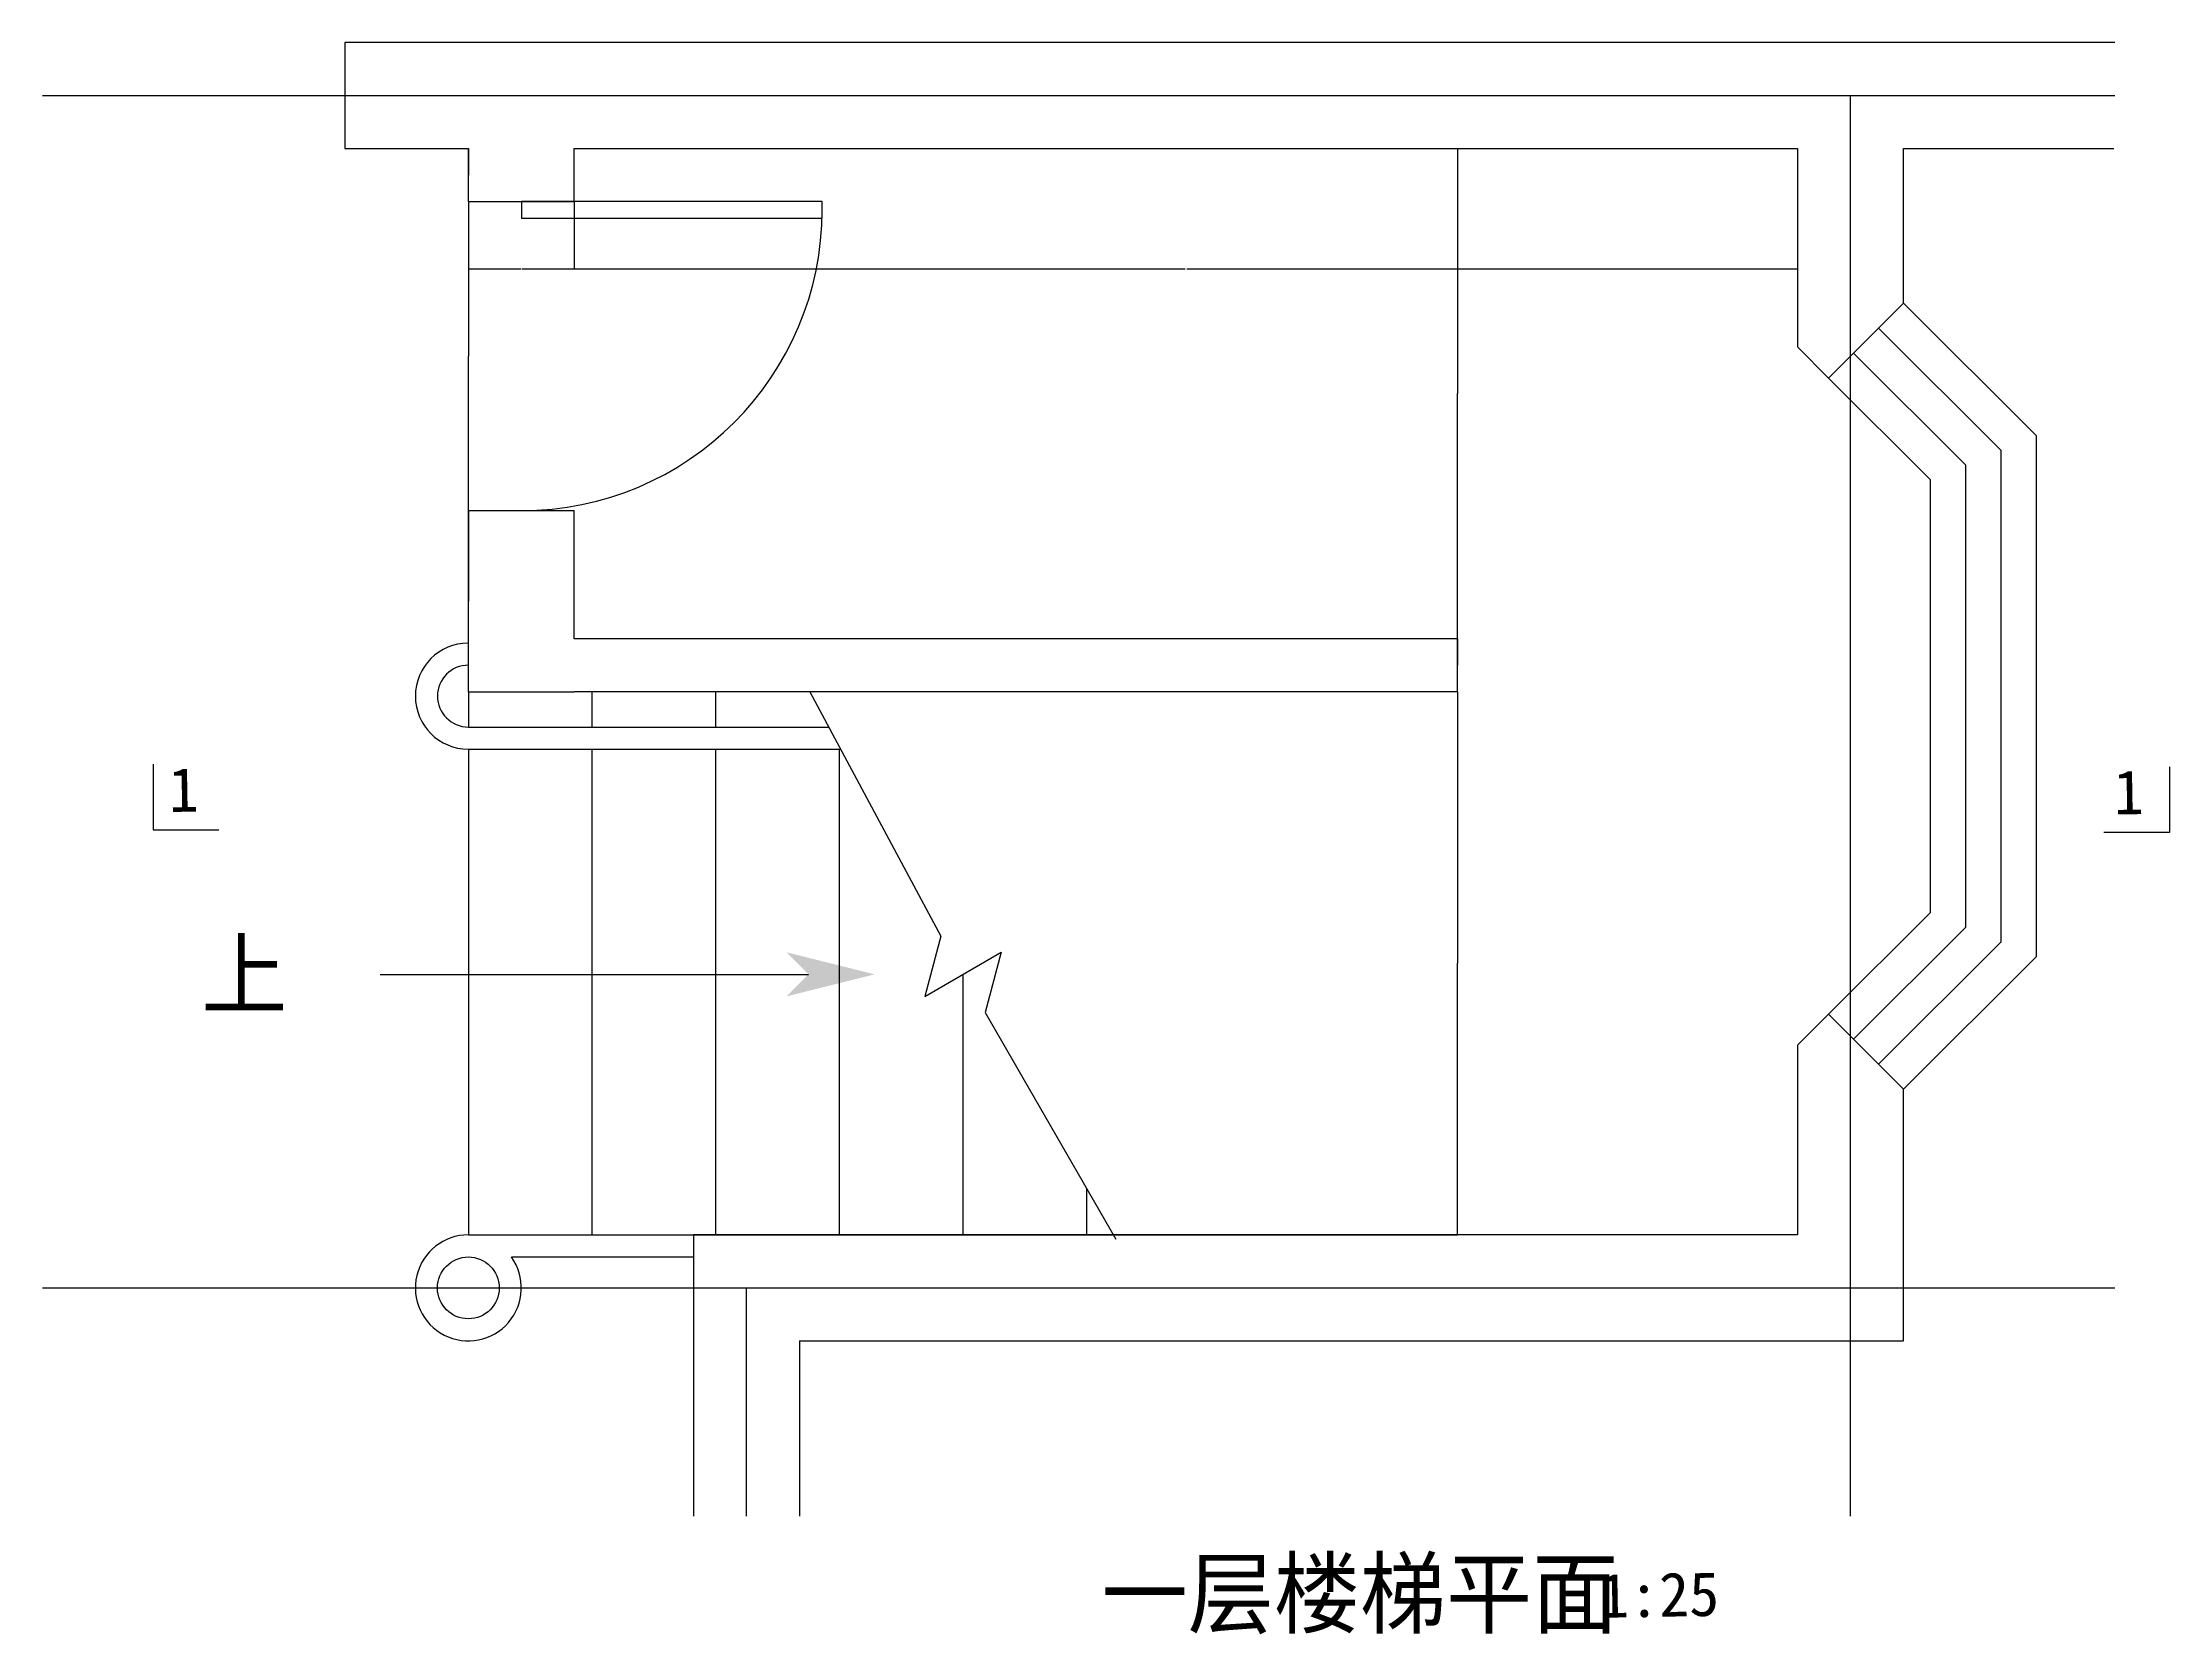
# Model space of a CAD drawing. Header units: metres. Extents: x -2092 to 57740, y -16481 to 10701.
# Drawn here: x -1932 to 2884, y -16352 to -12747 of the extents above; entities that cross this region are included whole.
import ezdxf

# ---------------------------------------------------------------- set-up
doc = ezdxf.new("R2010")
doc.units = ezdxf.units.M
for name, color, linetype in [('DIM2', 3, 'Continuous'), ('HZ', 3, 'Continuous'), ('墙', 7, 'Continuous'), ('楼梯', 3, 'Continuous'), ('轴线', 1, 'Continuous'), ('门窗', 4, 'Continuous')]:
    doc.layers.add(name, color=color, linetype=linetype)
doc.dimstyles.get("Standard").update_dxf_attribs({"dimtxt": 2.5, "dimasz": 2.5, "dimexe": 1.25, "dimexo": 0.625, "dimtad": 1, "dimcen": 2.5, "dimazin": 3, "dimtfac": 1, "dimtmove": 0, "dimatfit": 3})

# ---------------------------------------------------------------- blocks, each defined once
blk = doc.blocks.new('*D111')
for p, q in [((-728.18, -13107.43), (-728.18, -13259.73)), ((2041.82, -13107.43), (2041.82, -13259.73)), ((-727.93, -13259.73), (654.82, -13259.73)), ((658.82, -13259.73), (2041.57, -13259.73))]:
    blk.add_line(p, q)
at = {"layer": 'Defpoints'}
for p in [(-728.18, -13107.43), (2041.82, -13107.43), (-728.18, -13259.73)]:
    blk.add_point(p, dxfattribs=at)
at = {"layer": 'DIM2', "insert": (656.82, -13259.73), "char_height": 1, "attachment_point": 5}
blk.add_mtext('2770', dxfattribs=at)
blk = doc.blocks.new('*D112')
for p, q in [((-968.18, -13807.43), (-968.18, -14012.43)), ((-968.43, -14012.43), (-968.68, -14012.43)), ((-968.18, -14217.43), (-968.18, -14012.43)), ((-968.18, -14012.43), (-968.18, -14012.43)), ((-967.93, -14012.43), (-967.68, -14012.43))]:
    blk.add_line(p, q)
at = {"layer": 'Defpoints'}
for p in [(-968.18, -13807.43), (-968.18, -14012.43), (-968.18, -14217.43)]:
    blk.add_point(p, dxfattribs=at)
at = {"layer": 'DIM2', "insert": (-968.18, -14011.305), "char_height": 1, "attachment_point": 5}
blk.add_mtext('0', dxfattribs=at)
blk = doc.blocks.new('*D113')
for p, q in [((-968.18, -13107.43), (-968.18, -13259.73)), ((-728.18, -13107.43), (-728.18, -13259.73)), ((-967.93, -13259.73), (-849.68, -13259.73)), ((-846.68, -13259.73), (-728.43, -13259.73))]:
    blk.add_line(p, q)
at = {"layer": 'Defpoints'}
for p in [(-968.18, -13107.43), (-728.18, -13107.43), (-968.18, -13259.73)]:
    blk.add_point(p, dxfattribs=at)
at = {"layer": 'DIM2', "insert": (-848.18, -13259.73), "char_height": 1, "attachment_point": 5}
blk.add_mtext('240', dxfattribs=at)
blk = doc.blocks.new('*D114')
for p, q in [((-968.18, -13107.43), (-968.18, -13457.43)), ((-968.43, -13457.43), (-968.68, -13457.43)), ((-968.18, -13807.43), (-968.18, -13457.43)), ((-968.18, -13457.43), (-968.18, -13457.43)), ((-967.93, -13457.43), (-967.68, -13457.43))]:
    blk.add_line(p, q)
at = {"layer": 'Defpoints'}
for p in [(-968.18, -13107.43), (-968.18, -13457.43), (-968.18, -13807.43)]:
    blk.add_point(p, dxfattribs=at)
at = {"layer": 'DIM2', "insert": (-968.18, -13456.305), "char_height": 1, "attachment_point": 5}
blk.add_mtext('0', dxfattribs=at)
blk = doc.blocks.new('*D115')
for p, q in [((-968.18, -12987.43), (-968.18, -13047.43)), ((-968.43, -13047.43), (-968.68, -13047.43)), ((-968.18, -13107.43), (-968.18, -13047.43)), ((-968.18, -13047.43), (-968.18, -13047.43)), ((-967.93, -13047.43), (-967.68, -13047.43))]:
    blk.add_line(p, q)
at = {"layer": 'Defpoints'}
for p in [(-968.18, -12987.43), (-968.18, -13047.43), (-968.18, -13107.43)]:
    blk.add_point(p, dxfattribs=at)
at = {"layer": 'DIM2', "insert": (-968.18, -13046.305), "char_height": 1, "attachment_point": 5}
blk.add_mtext('0', dxfattribs=at)
blk = doc.blocks.new('*D116')
for p, q in [((1271.82, -12987.43), (1271.82, -13542.43)), ((1271.57, -13542.43), (1271.32, -13542.43)), ((1271.82, -14097.43), (1271.82, -13542.43)), ((1271.82, -13542.43), (1271.82, -13542.43)), ((1272.07, -13542.43), (1272.32, -13542.43))]:
    blk.add_line(p, q)
at = {"layer": 'Defpoints'}
for p in [(1271.82, -12987.43), (1271.82, -13542.43), (1271.82, -14097.43)]:
    blk.add_point(p, dxfattribs=at)
at = {"layer": 'DIM2', "insert": (1271.82, -13541.305), "char_height": 1, "attachment_point": 5}
blk.add_mtext('0', dxfattribs=at)
blk = doc.blocks.new('*D117')
for p, q in [((1271.82, -14097.43), (1271.82, -14157.43)), ((1271.57, -14157.43), (1271.32, -14157.43)), ((1271.82, -14217.43), (1271.82, -14157.43)), ((1271.82, -14157.43), (1271.82, -14157.43)), ((1272.07, -14157.43), (1272.32, -14157.43))]:
    blk.add_line(p, q)
at = {"layer": 'Defpoints'}
for p in [(1271.82, -14097.43), (1271.82, -14157.43), (1271.82, -14217.43)]:
    blk.add_point(p, dxfattribs=at)
at = {"layer": 'DIM2', "insert": (1271.82, -14156.305), "char_height": 1, "attachment_point": 5}
blk.add_mtext('0', dxfattribs=at)
blk = doc.blocks.new('*D118')
for p, q in [((1271.82, -14217.43), (1271.82, -14832.43)), ((1271.57, -14832.43), (1271.32, -14832.43)), ((1271.82, -15447.43), (1271.82, -14832.43)), ((1271.82, -14832.43), (1271.82, -14832.43)), ((1272.07, -14832.43), (1272.32, -14832.43))]:
    blk.add_line(p, q)
at = {"layer": 'Defpoints'}
for p in [(1271.82, -14217.43), (1271.82, -14832.43), (1271.82, -15447.43)]:
    blk.add_point(p, dxfattribs=at)
at = {"layer": 'DIM2', "insert": (1271.82, -14831.305), "char_height": 1, "attachment_point": 5}
blk.add_mtext('0', dxfattribs=at)

msp = doc.modelspace()

# ---------------------------------------------------------------- linework, layer by layer
at = {"layer": 'DIM2'}
for points in [[(-1681.95, -14381.75), (-1681.95, -14530.29), (-1533.36, -14530.29)], [(2883.93, -14387.45), (2883.93, -14535.99), (2735.35, -14535.99)]]:
    msp.add_lwpolyline(points, dxfattribs=at)
at = {"layer": '墙'}
for p, q in [((2759.94, -12747.43), (-1248.18, -12747.43)), ((-1248.18, -12747.43), (-1248.18, -12987.43)), ((-1248.18, -12987.43), (-968.18, -12987.43)), ((-968.18, -13107.43), (-968.18, -12987.43)), ((-728.18, -12987.43), (2041.82, -12987.43)), ((-728.18, -13107.43), (-728.18, -12987.43)), ((2041.82, -12987.43), (2041.82, -13436.84)), ((2281.82, -13337.43), (2281.82, -12987.43)), ((2281.82, -12987.43), (2758.28, -12987.43)), ((-968.18, -13107.43), (-728.18, -13107.43)), ((2281.82, -13337.43), (2112.11, -13507.14)), ((2112.11, -13507.14), (2041.82, -13436.84)), ((-968.18, -14217.43), (-968.18, -13807.43)), ((-968.18, -13807.43), (-728.18, -13807.43)), ((-728.18, -14097.43), (-728.18, -13807.43)), ((1271.82, -14097.43), (-728.18, -14097.43)), ((1271.82, -14217.43), (1271.82, -14097.43)), ((-968.18, -14217.43), (-728.18, -14217.43)), ((1271.82, -14217.43), (-728.18, -14217.43)), ((2112.11, -14947.73), (2041.82, -15018.02)), ((2281.82, -15117.43), (2112.11, -14947.73)), ((2041.82, -15018.02), (2041.82, -15447.43)), ((2281.82, -15687.43), (2281.82, -15117.43)), ((-458.18, -15447.43), (-458.18, -16084.29)), ((2041.82, -15447.43), (-458.18, -15447.43)), ((-218.18, -15687.43), (-218.18, -16084.29)), ((-218.18, -15687.43), (2281.82, -15687.43))]:
    msp.add_line(p, q, dxfattribs=at)
at = {"layer": '楼梯'}
for p, q in [((-968.18, -14217.43), (-968.18, -14297.43)), ((-688.18, -14217.43), (-688.18, -14297.43)), ((-408.18, -14217.43), (-408.18, -14297.43)), ((-194.59, -14217.43), (101.82, -14770.83)), ((-968.18, -14297.43), (-151.74, -14297.43)), ((-968.18, -14297.43), (-151.74, -14297.43)), ((-968.18, -14347.43), (-124.96, -14347.43)), ((-968.18, -14347.43), (-124.96, -14347.43)), ((-968.18, -14347.43), (-968.18, -15447.43)), ((-688.18, -14347.43), (-688.18, -15447.43)), ((-408.18, -14347.43), (-408.18, -15447.43)), ((-128.18, -14347.43), (-128.18, -15447.43)), ((101.82, -14770.83), (65.22, -14907.43)), ((65.22, -14907.43), (238.42, -14807.43)), ((238.42, -14807.43), (201.82, -14944.04)), ((-1168.18, -14857.43), (-198.18, -14857.43)), ((151.82, -14857.43), (151.82, -15447.43)), ((201.82, -14944.04), (498.23, -15457.43)), ((431.82, -15342.41), (431.82, -15447.43)), ((-968.18, -15447.43), (1271.82, -15447.43)), ((-968.18, -15447.43), (-428.18, -15447.43)), ((-870.71, -15497.43), (-458.18, -15497.43))]:
    msp.add_line(p, q, dxfattribs=at)
msp.add_circle((-968.18, -15567.43), 70, dxfattribs=at)
for centre, radius, end in [((-968.18, -14227.43), 120, 270), ((-968.18, -14227.43), 70, 270), ((-968.18, -15567.43), 120, 35.69)]:
    msp.add_arc(centre, radius, 90, end, dxfattribs=at)
msp.add_solid([(-48.18, -14857.43), (-248.18, -14807.43), (-248.18, -14907.43), (-198.18, -14857.43)], dxfattribs=at)
at = {"layer": '轴线'}
for p, q in [((-1932.39, -12867.43), (2760.25, -12867.43)), ((2161.82, -16084.29), (2161.82, -12867.43)), ((-1932.39, -15567.43), (2760.25, -15567.43)), ((-338.18, -16084.29), (-338.18, -15567.43))]:
    msp.add_line(p, q, dxfattribs=at)
at = {"layer": '门窗'}
for p, q in [((2281.82, -13337.43), (2581.82, -13637.43)), ((2225.25, -13394), (2501.82, -13670.57)), ((2168.68, -13450.57), (2421.82, -13703.71)), ((2112.11, -13507.14), (2341.82, -13736.84)), ((2501.82, -13670.57), (2501.82, -14784.3)), ((2581.82, -13637.43), (2581.82, -14817.43)), ((2421.82, -13703.71), (2421.82, -14751.16)), ((2341.82, -13736.84), (2341.82, -14718.02)), ((2112.11, -14947.73), (2341.82, -14718.02)), ((2168.68, -15004.3), (2421.82, -14751.16)), ((2225.25, -15060.86), (2501.82, -14784.3)), ((2281.82, -15117.43), (2581.82, -14817.43))]:
    msp.add_line(p, q, dxfattribs=at)
msp.add_lwpolyline([(-166.85, -13107.43), (-848.18, -13107.43), (-848.18, -13144.77), (-166.85, -13144.77)], close=True, dxfattribs=at)
msp.add_arc((-848.18, -13126.1), 681.33, 270, 0, dxfattribs=at)

# ---------------------------------------------------------------- texts
at = {"layer": 'DIM2'}
msp.add_text('一层楼梯平面', height=150, dxfattribs=at).set_placement((465.85, -16334.01))
at = {"layer": 'HZ'}
for s, p in [('1', (-1646.01, -14489.94)), ('1', (2758.4, -14495.64)), ('1:25', (1592.9, -16314.56))]:
    msp.add_text(s, height=100, rotation=1, dxfattribs=at).set_placement(p)
at = {"layer": '楼梯'}
msp.add_text('上', height=150, dxfattribs=at).set_placement((-1573.18, -14932.43))

# ---------------------------------------------------------------- dimensions: what is measured, and where the dimension line sits
at = {"layer": 'DIM2'}
for base, p1, p2, picture, middle in [((-968.18, -13047.43), (-968.18, -12987.43), (-968.18, -13107.43), '*D115', (-968.18, -13046.305)), ((1271.82, -13542.43), (1271.82, -14097.43), (1271.82, -12987.43), '*D116', (1271.82, -13541.305)), ((-968.18, -13457.43), (-968.18, -13107.43), (-968.18, -13807.43), '*D114', (-968.18, -13456.305)), ((-968.18, -13259.73), (-968.18, -13107.43), (-728.18, -13107.43), '*D113', (-848.18, -13259.73)), ((-728.18, -13259.73), (-728.18, -13107.43), (2041.82, -13107.43), '*D111', (656.82, -13259.73)), ((-968.18, -14012.43), (-968.18, -13807.43), (-968.18, -14217.43), '*D112', (-968.18, -14011.305)), ((1271.82, -14157.43), (1271.82, -14217.43), (1271.82, -14097.43), '*D117', (1271.82, -14156.305)), ((1271.82, -14832.43), (1271.82, -14217.43), (1271.82, -15447.43), '*D118', (1271.82, -14831.305))]:
    dim = msp.add_linear_dim(base=base, p1=p1, p2=p2, dimstyle='Standard', dxfattribs=at)
    dim.commit()
    dim.dimension.update_dxf_attribs({"geometry": picture, "text_midpoint": middle})

doc.saveas('drawing.dxf')
